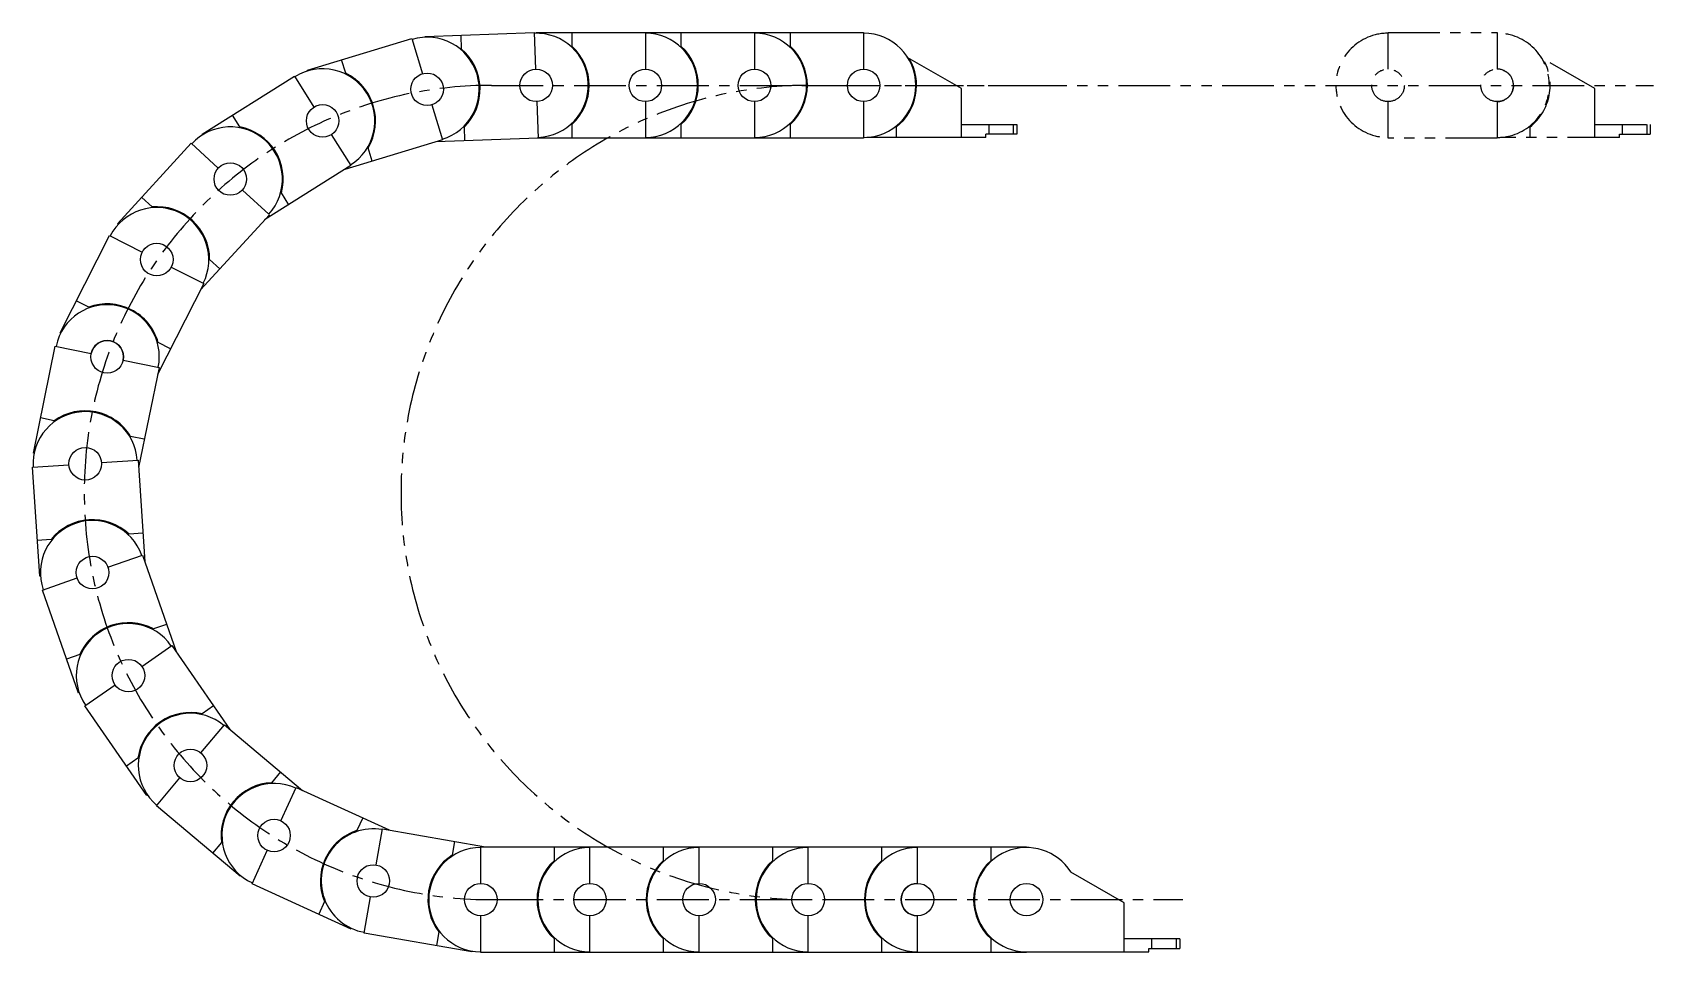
# Model space of a CAD drawing. Extents: x -197 to 995, y -704 to 120.
# Drawn here: x 0 to 995, y -665 to -100 of the extents above; entities that cross this region are included whole.
import ezdxf

# ---------------------------------------------------------------- set-up
doc = ezdxf.new("R2010")
doc.units = 0
doc.linetypes.add('CENTER', pattern=[50.8, 31.75, -6.35, 6.35, -6.35])
doc.linetypes.add('PHANTOM', pattern=[63.5, 31.75, -6.35, 6.35, -6.35, 6.35, -6.35])
doc.layers.get('0').update_dxf_attribs({"linetype": 'CONTINUOUS'})
doc.layers.add('CENTER', color=1, linetype='CONTINUOUS')

msp = doc.modelspace()

# ---------------------------------------------------------------- linework, layer by layer
at = {"color": 7, "linetype": 'CONTINUOUS'}
for p, q in [((168.77, -123.2), (232.91, -103.83)), ((232.91, -103.83), (239.41, -125.37)), ((241.12, -102.46), (308.08, -100.02)), ((241.14, -102.96), (241.12, -102.46)), ((263.42, -110.23), (263.11, -101.66)), ((308.08, -100.02), (308.9, -122.51)), ((309.26, -100), (510.26, -100)), ((309.26, -100.5), (309.26, -100)), ((331.26, -108.58), (331.26, -100)), ((376.26, -100), (376.26, -122.5)), ((398.26, -108.58), (398.26, -100)), ((443.26, -100), (443.26, -122.5)), ((465.26, -108.58), (465.26, -100)), ((510.26, -100), (510.26, -122.5)), ((192.31, -125.05), (189.83, -116.84)), ((570.26, -134.5), (537.38, -115.52)), ((104.15, -162.52), (160.84, -126.81)), ((160.84, -126.81), (172.84, -145.85)), ((168.91, -123.67), (168.77, -123.2)), ((570.26, -164.5), (570.26, -134.5)), ((245.2, -144.51), (251.7, -166.05)), ((309.62, -142.49), (310.44, -164.98)), ((376.26, -142.5), (376.26, -165)), ((443.26, -142.5), (443.26, -165)), ((510.26, -142.5), (510.26, -165)), ((127.34, -158.05), (122.77, -150.79)), ((265.47, -166.62), (265.16, -158.04)), ((331.26, -165), (331.26, -156.42)), ((398.26, -165), (398.26, -156.42)), ((465.26, -165), (465.26, -156.42)), ((530.26, -158.12), (530.26, -164.5)), ((570.26, -156.5), (604.26, -156.5)), ((587.26, -162.5), (587.26, -156.5)), ((602.26, -162.5), (602.26, -156.5)), ((604.26, -156.5), (604.26, -162.5)), ((52.3, -217.58), (97.47, -168.1)), ((97.47, -168.1), (114.09, -183.27)), ((104.42, -162.94), (104.15, -162.52)), ((183.49, -162.77), (195.49, -181.81)), ((251.7, -166.05), (191.77, -184.15)), ((310.44, -164.98), (247.68, -167.27)), ((510.26, -165), (309.85, -165)), ((512.26, -164.5), (512.26, -164.44)), ((585.26, -164.5), (512.26, -164.5)), ((585.26, -164.5), (585.26, -162.5)), ((604.26, -162.5), (585.26, -162.5)), ((208.62, -179.06), (206.14, -170.85)), ((195.49, -181.81), (142.51, -215.17)), ((128.86, -196.76), (145.11, -211.59)), ((157.41, -205.79), (152.84, -198.53)), ((73.47, -207.12), (67.13, -201.34)), ((52.67, -217.92), (52.3, -217.58)), ((145.47, -211.93), (103.26, -258.16)), ((16.93, -284.45), (47.34, -224.75)), ((47.34, -224.75), (67.39, -234.96)), ((85.21, -244.04), (105.26, -254.25)), ((115.13, -245.16), (108.8, -239.38)), ((105.26, -254.25), (76.84, -310.03)), ((34.56, -268.74), (26.92, -264.84)), ((17.38, -284.67), (16.93, -284.45)), ((0.59, -358.3), (14.05, -292.67)), ((14.05, -292.67), (36.09, -297.19)), ((84.83, -294.35), (77.19, -290.45)), ((55.69, -301.21), (77.73, -305.73)), ((77.73, -305.73), (65.15, -367.06)), ((13.41, -338.47), (5.01, -336.75)), ((68.69, -349.81), (60.28, -348.09)), ((0, -366.99), (22.45, -365.5)), ((4.45, -433.84), (0, -366.99)), ((1.08, -358.4), (0.59, -358.3)), ((42.41, -364.17), (64.86, -362.67)), ((64.86, -362.67), (69.02, -425.14)), ((67.85, -407.57), (59.29, -408.14)), ((11.55, -411.32), (2.99, -411.89)), ((46.32, -428.39), (67.57, -420.99)), ((67.57, -420.99), (88.17, -480.11)), ((4.95, -433.81), (4.45, -433.84)), ((6.19, -442.38), (27.44, -434.97)), ((28.24, -505.65), (6.19, -442.38)), ((82.38, -463.48), (74.28, -466.31)), ((67.16, -489.27), (85.68, -476.49)), ((85.68, -476.49), (121.24, -528.01)), ((29.1, -482.05), (21, -484.87)), ((28.71, -505.48), (28.24, -505.65)), ((32.18, -513.41), (50.7, -500.63)), ((70.24, -568.55), (32.18, -513.41)), ((111.24, -513.53), (104.18, -518.4)), ((103.41, -542.43), (117.87, -525.19)), ((117.87, -525.19), (165.84, -565.42)), ((64.8, -545.58), (57.74, -550.45)), ((152.35, -554.11), (146.84, -560.68)), ((76.1, -574.99), (90.56, -557.75)), ((152.48, -584.05), (161.84, -563.59)), ((161.84, -563.59), (218.96, -589.72)), ((70.65, -568.27), (70.24, -568.55)), ((127.44, -618.05), (76.1, -574.99)), ((202.77, -582.31), (199.2, -590.11)), ((210.96, -611.17), (214.82, -589)), ((214.82, -589), (278.07, -600)), ((259.15, -596.71), (257.68, -605.16)), ((116.1, -597.34), (110.58, -603.91)), ((134.8, -622.7), (144.16, -602.24)), ((275.26, -600), (610.26, -600)), ((275.26, -622.5), (275.26, -600)), ((320.26, -600), (320.26, -608.58)), ((342.26, -622.5), (342.26, -600)), ((387.26, -600), (387.26, -608.58)), ((409.26, -622.5), (409.26, -600)), ((454.26, -600), (454.26, -608.58)), ((476.26, -622.5), (476.26, -600)), ((476.26, -622.5), (476.26, -600)), ((521.26, -600), (521.26, -608.58)), ((543.26, -622.5), (543.26, -600)), ((588.26, -600), (588.26, -608.58)), ((610.26, -600), (610.26, -600.5)), ((670.26, -634.5), (637.38, -615.52)), ((127.76, -617.66), (127.44, -618.05)), ((195.73, -650.57), (134.8, -622.7)), ((179.29, -633.62), (175.72, -641.42)), ((203.68, -653.04), (207.54, -630.87)), ((670.26, -664.5), (670.26, -634.5)), ((275.26, -665), (275.26, -642.5)), ((342.26, -665), (342.26, -642.5)), ((409.26, -665), (409.26, -642.5)), ((476.26, -665), (476.26, -642.5)), ((543.26, -665), (543.26, -642.5)), ((195.94, -650.12), (195.73, -650.57)), ((269.69, -664.52), (203.68, -653.04)), ((249.49, -652.3), (248.02, -660.75)), ((320.26, -656.42), (320.26, -665)), ((387.26, -656.42), (387.26, -665)), ((454.26, -656.42), (454.26, -665)), ((521.26, -656.42), (521.26, -665)), ((588.26, -656.42), (588.26, -665)), ((704.26, -656.5), (670.26, -656.5)), ((687.26, -662.5), (687.26, -656.5)), ((702.26, -662.5), (702.26, -656.5)), ((704.26, -656.5), (704.26, -662.5)), ((269.78, -664.03), (269.69, -664.52)), ((610.26, -665), (275.26, -665)), ((610.26, -664.5), (610.26, -665)), ((612.26, -664.44), (612.26, -664.5)), ((612.26, -664.5), (685.26, -664.5)), ((685.26, -664.5), (685.26, -662.5)), ((685.26, -662.5), (704.26, -662.5))]:
    msp.add_line(p, q, dxfattribs=at)
at = {"color": 3, "linetype": 'PHANTOM'}
for p, q in [((832.18, -100), (899.18, -100)), ((832.18, -122.5), (832.18, -100)), ((899.18, -100), (899.18, -122.5)), ((959.18, -134.5), (926.3, -115.52)), ((476.26, -132.5), (995.18, -132.5)), ((959.18, -164.5), (959.18, -134.5)), ((832.18, -165), (832.18, -142.5)), ((899.18, -142.5), (899.18, -165)), ((919.18, -158.12), (919.18, -164.5)), ((959.18, -156.5), (993.18, -156.5)), ((976.18, -162.5), (976.18, -156.5)), ((991.18, -162.5), (991.18, -156.5)), ((993.18, -156.5), (993.18, -162.5)), ((899.18, -165), (832.18, -165)), ((974.18, -164.5), (901.18, -164.5)), ((974.18, -164.5), (974.18, -162.5)), ((974.18, -162.5), (993.18, -162.5))]:
    msp.add_line(p, q, dxfattribs=at)
at = {"color": 7, "linetype": 'CONTINUOUS'}
for centre in [(242.3, -134.94), (309.26, -132.5), (376.26, -132.5), (443.26, -132.5), (510.26, -132.5), (178.16, -154.31), (121.47, -190.02), (76.3, -239.5), (45.89, -299.2), (45.89, -299.2), (32.43, -364.83), (36.88, -431.68), (58.93, -494.95), (96.99, -550.09), (148.32, -593.15), (209.25, -621.02), (275.26, -632.5), (342.26, -632.5), (409.26, -632.5), (476.26, -632.5), (543.26, -632.5), (610.26, -632.5)]:
    msp.add_circle(centre, 10, dxfattribs=at)
at = {"color": 3, "linetype": 'PHANTOM'}
for centre in [(832.18, -132.5), (899.18, -132.5)]:
    msp.add_circle(centre, 10, dxfattribs=at)
at = {"color": 7, "linetype": 'CONTINUOUS'}
for centre, radius, start, end in [((242.3, -134.94), 32, 286.80269, 106.80269), ((309.26, -132.5), 32, 272.08715, 92.08715), ((309.26, -132.5), 32.5, 312.60367, 47.39633), ((376.26, -132.5), 32, 270, 90), ((376.26, -132.5), 32.5, 312.60367, 47.39633), ((443.26, -132.5), 32, 270, 90), ((443.26, -132.5), 32.5, 312.60367, 47.39633), ((510.26, -132.5), 32, 270, 90), ((242.3, -134.94), 32.5, 314.69082, 49.48348), ((510.26, -132.5), 32.5, 307.97987, 30.43344), ((178.16, -154.31), 32, 302.20429, 122.20428), ((178.16, -154.31), 32.5, 329.40635, 64.19902), ((121.47, -190.02), 32, 317.60588, 137.60588), ((121.47, -190.02), 32.5, 344.80795, 79.60062), ((76.3, -239.5), 32, 333.00748, 153.00748), ((76.3, -239.5), 32.5, 0.20955, 95.00221), ((45.89, -299.2), 32, 348.40908, 168.40908), ((45.89, -299.2), 32.5, 15.61115, 110.40381), ((45.89, -299.2), 10, 348.40908, 168.40908), ((45.89, -299.2), 10, 348.40908, 168.40908), ((32.43, -364.83), 32, 3.81067, 183.81067), ((32.43, -364.83), 32.5, 31.01274, 125.80541), ((36.88, -431.68), 32, 19.21227, 199.21227), ((36.88, -431.68), 32.5, 46.41434, 141.20701), ((58.93, -494.95), 32, 34.61387, 214.61387), ((58.93, -494.95), 32.5, 61.81594, 156.6086), ((96.99, -550.09), 32.5, 77.21754, 172.0102), ((96.99, -550.09), 32, 50.01547, 230.01547), ((148.32, -593.15), 32.5, 92.61913, 187.4118), ((148.32, -593.15), 32, 65.41706, 245.41706), ((209.25, -621.02), 32.5, 108.02073, 202.8134), ((209.25, -621.02), 32, 80.1326, 260.1326), ((275.26, -632.5), 32.5, 122.73627, 217.52893), ((275.26, -632.5), 32.5, 122.73627, 217.52893), ((275.26, -632.5), 32, 90, 270), ((342.26, -632.5), 32, 90, 270), ((409.26, -632.5), 32, 90, 270), ((476.26, -632.5), 32, 90, 270), ((543.26, -632.5), 32, 90, 270), ((610.26, -632.5), 32, 32.05201, 273.58332), ((342.26, -632.5), 32.5, 132.60367, 227.39633), ((409.26, -632.5), 32.5, 132.60367, 227.39633), ((476.26, -632.5), 32.5, 132.60367, 227.39633), ((543.26, -632.5), 32.5, 132.60367, 227.39633), ((610.26, -632.5), 32.5, 132.60367, 227.39633), ((543.26, -632.5), 10, 90, 270)]:
    msp.add_arc(centre, radius, start, end, dxfattribs=at)
at = {"color": 3, "linetype": 'PHANTOM'}
for centre, radius, start, end in [((832.18, -132.5), 32, 90, 270), ((899.18, -132.5), 32, 270, 90), ((899.18, -132.5), 32.5, 307.97987, 30.43344), ((899.18, -132.5), 10, 270, 90), ((476.26, -382.5), 250, 90, 270)]:
    msp.add_arc(centre, radius, start, end, dxfattribs=at)
at = {"layer": 'CENTER', "color": 1, "linetype": 'CENTER'}
for p, q in [((281.8, -132.5), (606.26, -132.5)), ((281.8, -632.5), (706.26, -632.5))]:
    msp.add_line(p, q, dxfattribs=at)
msp.add_arc((281.8, -382.5), 250, 90, 270, dxfattribs=at)

doc.saveas('drawing.dxf')
